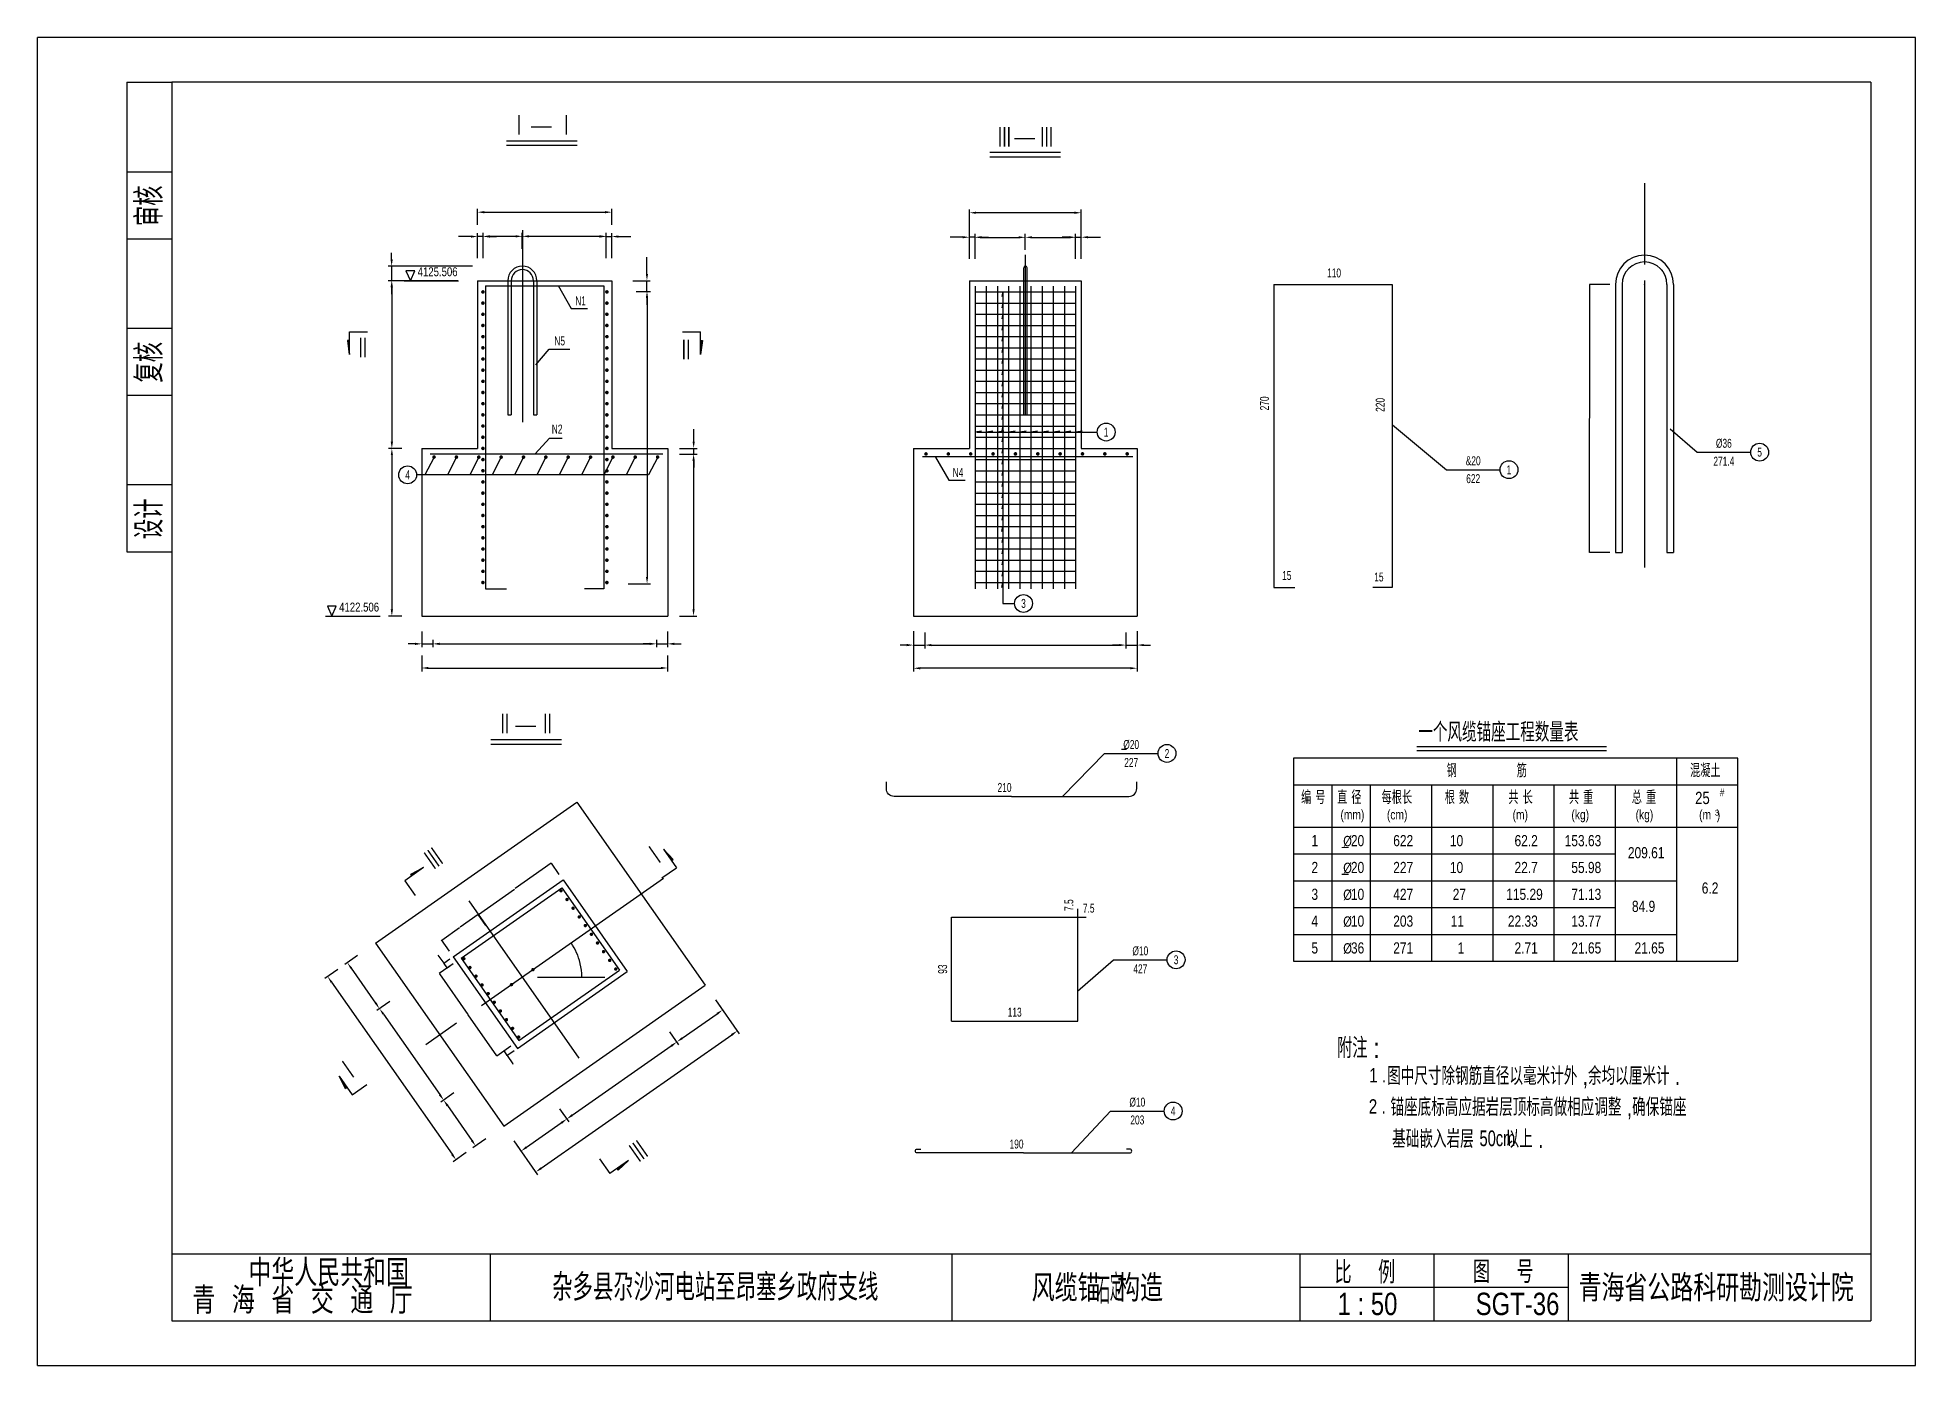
# Model space of a CAD drawing. Header units: millimetres. Extents: x 18914 to 20594, y 888 to 2076.
import ezdxf
from ezdxf.enums import TextEntityAlignment as Align

# ---------------------------------------------------------------- set-up
doc = ezdxf.new("R2010")
doc.units = ezdxf.units.MM
doc.styles.add('GGX1', font='romanc.shx', dxfattribs={"width": 0.9, "bigfont": 'dk.shx'})
doc.styles.add('HZ', font='stxt.shx', dxfattribs={"width": 0.8, "bigfont": 'dk.shx'})
doc.styles.get("Standard").update_dxf_attribs({"font": 'stxt.shx', "width": 0.8, "bigfont": 'dk.shx'})
doc.styles.add('STYLE1', font='stxt.shx', dxfattribs={"width": 0.8, "bigfont": 'dk.shx'})
doc.dimstyles.new('JYG', dxfattribs={"dimtxt": 8, "dimasz": 6, "dimexe": 3, "dimexo": 4, "dimgap": 1, "dimtad": 1, "dimtxsty": 'Standard', "dimcen": 2.5, "dimclrd": 2, "dimclre": 2, "dimclrt": 2, "dimadec": 0, "dimazin": 0, "dimtfac": 1, "dimtmove": 0, "dimatfit": 3, "dimfxl": 0, "dimarcsym": 0})
doc.dimstyles.get("Standard").update_dxf_attribs({"dimtxt": 0.18, "dimasz": 0.18, "dimexe": 0.18, "dimexo": 0.0625, "dimgap": 0.09, "dimtad": 0, "dimtih": 1, "dimtoh": 1, "dimdec": 4, "dimzin": 0, "dimdsep": 46, "dimtxsty": 'Standard', "dimcen": 0.09, "dimadec": 0, "dimazin": 0, "dimtfac": 1, "dimtdec": 4, "dimtofl": 0, "dimtmove": 0, "dimatfit": 3, "dimfxl": 0, "dimtolj": 1, "dimtzin": 0, "dimarcsym": 0})

msp = doc.modelspace()

# ---------------------------------------------------------------- texts
at = {"color": 2, "linetype": 'ByBlock', "style": 'STYLE1', "width": 0.8}
for s, p in [('审核', (19026.42833, 1907.39073)), ('复核', (19026.42833, 1767.39073)), ('设计', (19026.42833, 1627.39073))]:
    msp.add_text(s, height=24, rotation=90, dxfattribs=at).set_placement(p)
at = {"color": 2, "style": 'HZ', "width": 0.8}
for s, p in [('4125.506', (19272.3313, 1866.61446)), ('4122.506', (19202.10861, 1566.59703))]:
    msp.add_text(s, height=8, dxfattribs=at).set_placement(p, align=Align.MIDDLE)
at = {"color": 2, "width": 0.7}
for s, p in [('110', (20074.30728, 1865.52679)), ('1', (19870.43641, 1723.17232)), ('%%C36', (20423.02218, 1713.15346)), ('&20', (20198.79419, 1697.50654)), ('271.4', (20423.02218, 1697.15346)), ('5', (20455.02218, 1705.15346)), ('4', (19245.50675, 1684.88583)), ('622', (20198.79419, 1681.50654)), ('1', (20230.79419, 1689.50654)), ('15', (20032.02375, 1594.81554)), ('15', (20114.43167, 1593.48728)), ('3', (19796.47558, 1569.87521)), ('%%C20', (19892.83684, 1443.68116)), ('227', (19892.83684, 1427.68116)), ('2', (19924.83684, 1435.68116)), ('7.5', (19854.83194, 1297.18097)), ('%%C10', (19900.98931, 1259.07263)), ('427', (19900.98931, 1243.07263)), ('3', (19932.98931, 1251.07263)), ('113', (19788.61126, 1204.18097)), ('%%C10', (19898.30638, 1123.74745)), ('203', (19898.30638, 1107.74745)), ('4', (19930.30638, 1115.74745))]:
    msp.add_text(s, height=8, dxfattribs=at).set_placement(p, align=Align.MIDDLE)
at = {"color": 2}
for s, height, width, p in [('N1', 8, 0.7, (19395.40742, 1836.70238)), ('N5', 8, 0.7, (19376.73343, 1800.71463)), ('N2', 8, 0.7, (19374.46921, 1721.87743)), ('N4', 8, 0.7, (19733.0776, 1682.96786)), ('石', 24, 0.5, (19862.72073, 943.32393)), ('定', 24, 0.5, (19873.68533, 945.67042))]:
    msp.add_text(s, height=height, dxfattribs=dict(at, width=width)).set_placement(p)
at = {"color": 2, "width": 0.7}
for s, p in [('270', (20012.00455, 1748.8315)), ('220', (20115.57007, 1747.50323)), ('7.5', (19837.11126, 1299.92211)), ('93', (19724.11126, 1242.68097))]:
    msp.add_text(s, height=8, rotation=90, dxfattribs=at).set_placement(p, align=Align.MIDDLE)
at = {"color": 2, "style": 'HZ'}
for s, height, width, p in [('一个风缆锚座工程数量表', 17.14, 0.8, (20149.67025, 1446.09524)), ('钢               筋 ', 11.998, 0.8, (20175.08492, 1414.34731)), ('混凝土', 11.998, 0.8, (20392.76292, 1414.34731)), ('编 号 ', 11.998, 0.8, (20044.82092, 1390.35131)), ('直 径  ', 11.998, 0.8, (20077.04412, 1390.35131)), ('每根长', 11.998, 0.8, (20116.80892, 1390.35131)), ('根 数 ', 11.998, 0.8, (20173.37092, 1390.35131)), ('共 长', 11.998, 0.8, (20230.27183, 1390.35131)), ('共 重 ', 11.998, 0.8, (20284.43812, 1390.35131)), ('总 重', 11.998, 0.8, (20340.65732, 1390.35131)), (' 25 ', 11, 0.8, (20394.05327, 1390.35131)), ('#', 7, 0.8, (20419.37314, 1397.20731)), ('(mm)', 8.57, 0.8, (20080.04848, 1376.63931)), ('(cm)', 8.57, 0.8, (20121.60812, 1376.63931)), ('(m)', 8.57, 0.8, (20234.04652, 1376.63931)), ('(kg)', 8.57, 0.8, (20286.67214, 1376.63931)), ('(kg)', 8.57, 0.8, (20344.0892, 1376.63931)), ('(m  )', 8.57, 0.8, (20400.90927, 1376.63931)), ('3', 5.142, 0.8, (20415.04492, 1380.06731)), ('1', 9.99948, 0.8, (20054.07562, 1352.64331)), ('%%c', 9.2556, 0.8, (20082.52892, 1352.64331)), ('20', 9.999476, 0.8, (20089.38492, 1352.64331)), ('622', 9.999476, 0.8, (20127.24684, 1352.64331)), ('10', 9.999476, 0.8, (20177.94098, 1352.64331)), ('_', 10.284, 0.8, (20081.15772, 1354.01451)), ('2', 9.99948, 0.8, (20054.07562, 1328.64731)), ('_', 10.284, 0.8, (20081.15772, 1330.01851)), ('%%c', 9.2556, 0.8, (20082.52892, 1328.64731)), ('20', 9.999476, 0.8, (20089.38492, 1328.64731)), ('227', 9.999476, 0.8, (20127.24684, 1328.64731)), ('10', 9.999476, 0.8, (20177.94098, 1328.64731)), ('3', 9.99948, 0.8, (20054.07562, 1304.65131)), ('%%c', 9.2556, 0.8, (20082.52892, 1304.65131)), ('10', 9.999476, 0.8, (20089.38492, 1304.65131)), ('427', 9.999476, 0.8, (20127.24684, 1304.65131)), ('27', 9.999476, 0.8, (20180.45489, 1304.65131)), ('4', 9.99948, 0.8, (20054.07562, 1280.65531)), ('%%c', 9.2556, 0.8, (20082.52892, 1280.65531)), ('10', 9.999476, 0.8, (20089.38492, 1280.65531)), ('203', 9.999476, 0.8, (20127.24684, 1280.65531)), ('11', 9.999476, 0.8, (20178.71131, 1280.65531)), ('5', 9.99948, 0.8, (20054.07562, 1256.65931)), ('%%c', 9.2556, 0.8, (20082.52892, 1256.65931)), ('36', 9.999476, 0.8, (20089.38492, 1256.65931)), ('271', 9.999476, 0.8, (20127.24684, 1256.65931)), ('1', 9.99948, 0.8, (20184.87394, 1256.65931)), ('附注 :', 18, 0.8, (20076.90729, 1163.16211)), ('1 .', 12.799488, 0.8, (20105.73804, 1141.36647)), ('       图中尺寸除钢筋直径以毫米计外 ,余均以厘米计 .', 15.99936, 0.8, (20088.46826, 1139.10008)), ('2 .', 12.799488, 0.8, (20105.33036, 1113.50457)), ('锚座底标高应据岩层顶标高做相应调整 ,确保锚座', 16, 0.8, (20124.716, 1111.23533)), ('基础嵌入岩层      以上 .', 16, 0.8, (20126.30519, 1082.75097)), ('50cm', 14, 0.7, (20204.44072, 1084.34745))]:
    msp.add_text(s, height=height, dxfattribs=dict(at, width=width)).set_placement(p)
at = {"color": 2, "width": 0.7}
for s, p in [('210', (19785.7698, 1401.26477)), ('190', (19796.5015, 1082.21181))]:
    msp.add_text(s, height=8, dxfattribs=at).set_placement(p, align=Align.RIGHT)
at = {"color": 2, "style": 'HZ', "width": 0.8}
for s, p in [('62.2', (20256.57427, 1352.64331)), ('153.63', (20313.33189, 1352.64331)), ('209.61', (20369.90263, 1341.86598)), ('22.7', (20256.57427, 1328.64731)), ('55.98', (20313.33189, 1328.64731)), ('115.29', (20261.03009, 1304.65131)), ('71.13', (20313.33189, 1304.65131)), ('6.2', (20418.13885, 1310.25029)), ('84.9', (20361.6274, 1293.87398)), ('22.33', (20256.57427, 1280.65531)), ('13.77', (20313.33189, 1280.65531)), ('2.71', (20256.57427, 1256.65931)), ('21.65', (20313.33189, 1256.65931)), ('21.65', (20369.90263, 1256.65931))]:
    msp.add_text(s, height=9.999476, dxfattribs=at).set_placement(p, align=Align.RIGHT)
at = {"color": 2, "linetype": 'ByBlock'}
for s, height, style, width, p in [('中华人民共和国', 24, 'GGX1', 0.9, (19103.07915, 958.9544)), ('比    例', 20, 'STYLE1', 0.8, (20074.77948, 961.33427)), ('图    号', 20, 'STYLE1', 0.8, (20198.65207, 961.84722)), (' 青 海 省 交 通 厅', 24, 'GGX1', 0.9, (19038.12779, 934.34438)), ('青海省公路科研勘测设计院', 24, 'GGX1', 0.9, (20293.07637, 945.32796)), ('1 : 50', 20, 'STYLE1', 0.8, (20077.48872, 933.19003)), ('SGT-36', 20, 'STYLE1', 0.8, (20201.00309, 933.19003))]:
    msp.add_text(s, height=height, dxfattribs=dict(at, style=style, width=width)).set_placement(p)
at = {"color": 2, "linetype": 'ByBlock', "style": 'GGX1', "width": 0.9}
msp.add_text('风缆锚 构造', height=24, dxfattribs=at).set_placement((19862.52717, 957.30276), align=Align.MIDDLE_CENTER)

# ---------------------------------------------------------------- blocks, each defined once
blk = doc.blocks.new('*D24')
at = {"color": 0}
for start, end in [(13.2732, 34.8073), (0.1927, 12.8775)]:
    blk.add_arc((19347.8, 1235.6), 53.5, start, end, dxfattribs=at)
for points in [[(19391.7, 1266.2), (19391.8, 1266.2), (19391.6, 1266.3)], [(19401.4, 1235.8), (19401.3, 1235.8), (19401.3, 1235.6)]]:
    blk.add_solid(points, dxfattribs=at)
at = {"layer": 'DEFPOINTS', "color": 0}
for p in [(19474.3, 1324.2), (19396.9, 1256.8), (19347.8, 1235.6), (19460.6, 1235.6), (19311.6, 1210.3)]:
    blk.add_point(p, dxfattribs=at)
blk = doc.blocks.new('*D25')
at = {"color": 2, "lineweight": -2}
for p, q in [((19520.8, 1215.3), (19542, 1184.9)), ((19365, 1064.6), (19535.4, 1183.9)), ((19340.5, 1089.1), (19361.8, 1058.7))]:
    blk.add_line(p, q, dxfattribs=at)
at = {"color": 2}
for points in [[(19534.8, 1184.7), (19536, 1183.1), (19540.3, 1187.4)], [(19364.4, 1065.4), (19365.6, 1063.8), (19360.1, 1061.2)]]:
    blk.add_solid(points, dxfattribs=at)
at = {"layer": 'DEFPOINTS', "color": 0}
for p in [(19518.5, 1218.6), (19540.3, 1187.4), (19338.2, 1092.4)]:
    blk.add_point(p, dxfattribs=at)
blk = doc.blocks.new('*D26')
at = {"color": 2, "lineweight": -2}
for p, q in [((19479.8, 1186.6), (19487.9, 1175)), ((19392.8, 1112.1), (19481.3, 1174)), ((19381.5, 1117.8), (19389.6, 1106.2))]:
    blk.add_line(p, q, dxfattribs=at)
at = {"color": 2}
for points in [[(19480.7, 1174.8), (19481.9, 1173.2), (19486.2, 1177.5)], [(19392.3, 1112.9), (19393.4, 1111.2), (19387.9, 1108.6)]]:
    blk.add_solid(points, dxfattribs=at)
at = {"layer": 'DEFPOINTS', "color": 0}
for p in [(19477.5, 1189.9), (19486.2, 1177.5), (19379.2, 1121.1)]:
    blk.add_point(p, dxfattribs=at)
blk = doc.blocks.new('*D27')
at = {"color": 0, "lineweight": -2}
for p, q in [((19286.2, 1247.5), (19273.7, 1238.7)), ((19273.9, 1238.6), (19299.5, 1202.1)), ((19325.3, 1165.2), (19299.8, 1201.7)), ((19337.8, 1173.7), (19325.3, 1164.9))]:
    blk.add_line(p, q, dxfattribs=at)
at = {"color": 0}
for points in [[(19274, 1238.6), (19273.9, 1238.6), (19273.8, 1238.8)], [(19325.4, 1165.2), (19325.3, 1165.2), (19325.5, 1165)]]:
    blk.add_solid(points, dxfattribs=at)
at = {"layer": 'DEFPOINTS', "color": 0}
for p in [(19286.3, 1247.5), (19325.5, 1165), (19337.9, 1173.8)]:
    blk.add_point(p, dxfattribs=at)
blk = doc.blocks.new('*D28')
at = {"color": 2, "lineweight": -2}
for p, q in [((19183.1, 1242.4), (19171.5, 1234.3)), ((19177.4, 1231.1), (19285.2, 1077.1)), ((19297.8, 1078.6), (19286.2, 1070.4))]:
    blk.add_line(p, q, dxfattribs=at)
at = {"color": 2}
for points in [[(19178.2, 1231.6), (19176.6, 1230.5), (19174, 1236)], [(19286.1, 1077.6), (19284.4, 1076.5), (19288.7, 1072.2)]]:
    blk.add_solid(points, dxfattribs=at)
at = {"layer": 'DEFPOINTS', "color": 0}
for p in [(19186.4, 1244.7), (19301.1, 1080.9), (19288.7, 1072.2)]:
    blk.add_point(p, dxfattribs=at)
blk = doc.blocks.new('*D29')
at = {"color": 2, "lineweight": -2}
for p, q in [((19200.8, 1254.8), (19189.2, 1246.7)), ((19195.1, 1243.5), (19216.9, 1212.3)), ((19229.5, 1213.8), (19217.9, 1205.7))]:
    blk.add_line(p, q, dxfattribs=at)
at = {"color": 2}
for points in [[(19195.9, 1244), (19194.3, 1242.9), (19191.7, 1248.4)], [(19217.7, 1212.9), (19216.1, 1211.8), (19220.3, 1207.4)]]:
    blk.add_solid(points, dxfattribs=at)
at = {"layer": 'DEFPOINTS', "color": 0}
for p in [(19204.1, 1257.1), (19232.8, 1216.1), (19220.3, 1207.4)]:
    blk.add_point(p, dxfattribs=at)
blk = doc.blocks.new('*D30')
at = {"color": 2, "lineweight": -2}
for p, q in [((19229.5, 1213.8), (19217.9, 1205.7)), ((19223.8, 1202.5), (19274.2, 1130.4)), ((19286.9, 1131.9), (19275.2, 1123.8))]:
    blk.add_line(p, q, dxfattribs=at)
at = {"color": 2}
for points in [[(19224.6, 1203.1), (19223, 1201.9), (19220.3, 1207.4)], [(19275.1, 1131), (19273.4, 1129.8), (19277.7, 1125.5)]]:
    blk.add_solid(points, dxfattribs=at)
at = {"layer": 'DEFPOINTS', "color": 0}
for p in [(19232.8, 1216.1), (19290.1, 1134.2), (19277.7, 1125.5)]:
    blk.add_point(p, dxfattribs=at)
blk = doc.blocks.new('BM1')
at = {"color": 2, "width": 0.7}
blk.add_text('Ⅰ', height=0.5, dxfattribs=at).set_placement((-0.156, -0.249))
blk = doc.blocks.new('SL')
at = {"color": 7}
for p, q in [((-0.055, 0.229), (0, 0.6)), ((0, 0.6), (-0.044, 0.229)), ((0, 0.6), (-0.029, 0.234)), ((0, 0.6), (-0.012, 0.234)), ((0, 0.6), (0, 0)), ((0, 0.229), (-0.055, 0.229))]:
    blk.add_line(p, q, dxfattribs=at)
blk = doc.blocks.new('*D31')
at = {"color": 2, "lineweight": -2}
for p, q in [((19286.9, 1131.9), (19275.2, 1123.8)), ((19281.1, 1120.6), (19302.9, 1089.5)), ((19315.5, 1091), (19303.9, 1082.8))]:
    blk.add_line(p, q, dxfattribs=at)
at = {"color": 2}
for points in [[(19281.9, 1121.2), (19280.3, 1120), (19277.7, 1125.5)], [(19303.7, 1090), (19302.1, 1088.9), (19306.4, 1084.5)]]:
    blk.add_solid(points, dxfattribs=at)
at = {"layer": 'DEFPOINTS', "color": 0}
for p in [(19290.1, 1134.2), (19318.8, 1093.3), (19306.4, 1084.5)]:
    blk.add_point(p, dxfattribs=at)
blk = doc.blocks.new('*D32')
at = {"color": 2, "lineweight": -2}
for p, q in [((19381.5, 1117.8), (19389.6, 1106.2)), ((19351.9, 1083.4), (19383, 1105.2)), ((19340.5, 1089.1), (19348.7, 1077.5))]:
    blk.add_line(p, q, dxfattribs=at)
at = {"color": 2}
for points in [[(19382.4, 1106), (19383.6, 1104.4), (19387.9, 1108.6)], [(19351.3, 1084.2), (19352.5, 1082.6), (19347, 1079.9)]]:
    blk.add_solid(points, dxfattribs=at)
at = {"layer": 'DEFPOINTS', "color": 0}
for p in [(19379.2, 1121.1), (19338.2, 1092.4), (19387.9, 1108.6)]:
    blk.add_point(p, dxfattribs=at)
blk = doc.blocks.new('BM3')
at = {"color": 2, "width": 0.7}
blk.add_text('Ⅲ', height=0.5, dxfattribs=at).set_placement((-0.156, -0.223))
blk = doc.blocks.new('RX')
at = {"color": 7}
for p, q in [((0.6, 0), (0, 0)), ((0.6, 0), (0.229, -0.044)), ((0.229, -0.055), (0.6, 0)), ((0.229, 0), (0.229, -0.055)), ((0.6, 0), (0.234, -0.029)), ((0.6, 0), (0.234, -0.012))]:
    blk.add_line(p, q, dxfattribs=at)
blk = doc.blocks.new('*D33')
at = {"color": 0, "lineweight": -2}
for p, q in [((19337.8, 1173.7), (19331.5, 1169.3)), ((19331.8, 1169.2), (19334.4, 1165.4)), ((19340.7, 1169.6), (19334.4, 1165.2)), ((19334.5, 1165.3), (19339.6, 1158)), ((19339.6, 1158), (19339.8, 1158))]:
    blk.add_line(p, q, dxfattribs=at)
at = {"color": 0}
for points in [[(19331.8, 1169.3), (19331.7, 1169.2), (19331.6, 1169.4)], [(19334.4, 1165.5), (19334.4, 1165.4), (19334.5, 1165.3)]]:
    blk.add_solid(points, dxfattribs=at)
at = {"layer": 'DEFPOINTS', "color": 0}
for p in [(19334.5, 1165.3), (19337.9, 1173.8), (19340.8, 1169.7)]:
    blk.add_point(p, dxfattribs=at)
blk = doc.blocks.new('DGJX')
at = {"color": 2, "const_width": 0.04}
blk.add_lwpolyline([(-0.02, 0, 1), (0.02, 0, 1)], format="xyb", close=True, dxfattribs=at)
blk = doc.blocks.new('RS')
at = {"color": 7}
for p, q in [((0.6, 0), (0, 0)), ((0.229, 0.055), (0.6, 0)), ((0.229, 0), (0.229, 0.055)), ((0.6, 0), (0.229, 0.044)), ((0.6, 0), (0.234, 0.029)), ((0.6, 0), (0.234, 0.012))]:
    blk.add_line(p, q, dxfattribs=at)
blk = doc.blocks.new('*D34')
at = {"color": 0, "lineweight": -2}
for p, q in [((19374, 1337.4), (19341.7, 1314.7)), ((19381.1, 1327.5), (19374.1, 1337.6)), ((19308.8, 1291.7), (19341.2, 1314.3)), ((19315.6, 1281.6), (19308.5, 1291.7))]:
    blk.add_line(p, q, dxfattribs=at)
at = {"color": 0}
for points in [[(19374, 1337.4), (19374.1, 1337.3), (19374.2, 1337.5)], [(19308.8, 1291.7), (19308.8, 1291.7), (19308.7, 1291.6)]]:
    blk.add_solid(points, dxfattribs=at)
at = {"layer": 'DEFPOINTS', "color": 0}
for p in [(19374.2, 1337.5), (19381.2, 1327.5), (19315.7, 1281.6)]:
    blk.add_point(p, dxfattribs=at)
blk = doc.blocks.new('*D35')
at = {"color": 0, "lineweight": -2}
for p, q in [((19276, 1268.7), (19292, 1279.9)), ((19308.5, 1291.5), (19292.5, 1280.3)), ((19315.6, 1281.6), (19308.5, 1291.7)), ((19282.9, 1258.7), (19275.8, 1268.8))]:
    blk.add_line(p, q, dxfattribs=at)
at = {"color": 0}
for points in [[(19308.5, 1291.5), (19308.5, 1291.4), (19308.7, 1291.6)], [(19276, 1268.8), (19276, 1268.7), (19275.9, 1268.6)]]:
    blk.add_solid(points, dxfattribs=at)
at = {"layer": 'DEFPOINTS', "color": 0}
for p in [(19308.7, 1291.6), (19315.7, 1281.6), (19282.9, 1258.6)]:
    blk.add_point(p, dxfattribs=at)
blk = doc.blocks.new('*D36')
at = {"color": 0, "lineweight": -2}
for p, q in [((19272.9, 1255.2), (19272.8, 1255.2)), ((19278.1, 1247.9), (19272.9, 1255.2)), ((19283.4, 1251.6), (19277.9, 1247.8)), ((19280.9, 1243.9), (19278.2, 1247.7)), ((19286.2, 1247.5), (19280.8, 1243.7))]:
    blk.add_line(p, q, dxfattribs=at)
at = {"color": 0}
for points in [[(19278.2, 1247.7), (19278.2, 1247.7), (19278.1, 1247.9)], [(19280.9, 1243.9), (19280.8, 1243.9), (19281, 1243.8)]]:
    blk.add_solid(points, dxfattribs=at)
at = {"layer": 'DEFPOINTS', "color": 0}
for p in [(19281, 1243.8), (19283.4, 1251.6), (19286.3, 1247.5)]:
    blk.add_point(p, dxfattribs=at)
blk = doc.blocks.new('*D37')
at = {"color": 2, "lineweight": -2}
for p, q in [((19520.8, 1215.3), (19528.9, 1203.7)), ((19491.1, 1180.9), (19522.3, 1202.7)), ((19479.8, 1186.6), (19487.9, 1175))]:
    blk.add_line(p, q, dxfattribs=at)
at = {"color": 2}
for points in [[(19521.7, 1203.5), (19522.8, 1201.9), (19527.2, 1206.1)], [(19490.6, 1181.7), (19491.7, 1180.1), (19486.2, 1177.5)]]:
    blk.add_solid(points, dxfattribs=at)
at = {"layer": 'DEFPOINTS', "color": 0}
for p in [(19518.5, 1218.6), (19527.2, 1206.1), (19477.5, 1189.9)]:
    blk.add_point(p, dxfattribs=at)
blk = doc.blocks.new('SR')
at = {"color": 7}
for p, q in [((0, 0.6), (0, 0)), ((0, 0.6), (0.012, 0.234)), ((0, 0.6), (0.029, 0.234)), ((0, 0.6), (0.044, 0.229)), ((0.055, 0.229), (0, 0.6)), ((0, 0.229), (0.055, 0.229))]:
    blk.add_line(p, q, dxfattribs=at)
blk = doc.blocks.new('BM2')
at = {"color": 2, "width": 0.7}
blk.add_text('Ⅱ', height=0.5, dxfattribs=at).set_placement((-0.156, -0.185))
blk = doc.blocks.new('XR')
at = {"color": 7}
for p, q in [((0, -0.6), (0, 0)), ((0.055, -0.229), (0, -0.6)), ((0, -0.229), (0.055, -0.229)), ((0, -0.6), (0.044, -0.229)), ((0, -0.6), (0.029, -0.234)), ((0, -0.6), (0.012, -0.234))]:
    blk.add_line(p, q, dxfattribs=at)
blk = doc.blocks.new('XL')
at = {"color": 7}
for p, q in [((0, -0.6), (0, 0)), ((0, -0.229), (-0.055, -0.229)), ((-0.055, -0.229), (0, -0.6)), ((0, -0.6), (-0.044, -0.229)), ((0, -0.6), (-0.029, -0.234)), ((0, -0.6), (-0.012, -0.234))]:
    blk.add_line(p, q, dxfattribs=at)
blk = doc.blocks.new('*D38')
at = {"color": 2, "lineweight": -2}
for p, q in [((19290.4, 1858.6), (19228.4, 1858.6)), ((19231.4, 1852.6), (19231.4, 1714.6)), ((19240.4, 1708.6), (19228.4, 1708.6))]:
    blk.add_line(p, q, dxfattribs=at)
at = {"color": 2}
for points in [[(19230.4, 1852.6), (19232.4, 1852.6), (19231.4, 1858.6)], [(19230.4, 1714.6), (19232.4, 1714.6), (19231.4, 1708.6)]]:
    blk.add_solid(points, dxfattribs=at)
at = {"layer": 'DEFPOINTS', "color": 0}
for p in [(19294.4, 1858.6), (19231.4, 1708.6), (19244.4, 1708.6)]:
    blk.add_point(p, dxfattribs=at)
blk = doc.blocks.new('*D39')
at = {"color": 2, "lineweight": -2}
for p, q in [((19450.1, 1849), (19462.7, 1849)), ((19459.7, 1843), (19459.7, 1593.5)), ((19442.8, 1587.5), (19462.7, 1587.5))]:
    blk.add_line(p, q, dxfattribs=at)
at = {"color": 2}
for points in [[(19458.7, 1843), (19460.7, 1843), (19459.7, 1849)], [(19458.7, 1593.5), (19460.7, 1593.5), (19459.7, 1587.5)]]:
    blk.add_solid(points, dxfattribs=at)
at = {"layer": 'DEFPOINTS', "color": 0}
for p in [(19446.1, 1849), (19438.8, 1587.5), (19459.7, 1587.5)]:
    blk.add_point(p, dxfattribs=at)
blk = doc.blocks.new('*D40')
at = {"color": 2, "lineweight": -2}
for p, q in [((19258.1, 1523.3), (19258.1, 1509.1)), ((19264.1, 1512.1), (19472.1, 1512.1)), ((19478.1, 1523.3), (19478.1, 1509.1))]:
    blk.add_line(p, q, dxfattribs=at)
at = {"color": 2}
for points in [[(19264.1, 1513.1), (19264.1, 1511.1), (19258.1, 1512.1)], [(19472.1, 1513.1), (19472.1, 1511.1), (19478.1, 1512.1)]]:
    blk.add_solid(points, dxfattribs=at)
at = {"layer": 'DEFPOINTS', "color": 0}
for p in [(19258.1, 1527.3), (19478.1, 1527.3), (19478.1, 1512.1)]:
    blk.add_point(p, dxfattribs=at)
blk = doc.blocks.new('*D41')
at = {"color": 2, "lineweight": -2}
for p, q in [((19462.1, 1533.7), (19456.1, 1533.7)), ((19468.1, 1537.2), (19468.1, 1530.7)), ((19468.1, 1533.7), (19478.1, 1533.7)), ((19478.1, 1544.9), (19478.1, 1530.7)), ((19484.1, 1533.7), (19490.1, 1533.7))]:
    blk.add_line(p, q, dxfattribs=at)
at = {"color": 2}
for points in [[(19462.1, 1534.7), (19462.1, 1532.7), (19468.1, 1533.7)], [(19484.1, 1534.7), (19484.1, 1532.7), (19478.1, 1533.7)]]:
    blk.add_solid(points, dxfattribs=at)
at = {"layer": 'DEFPOINTS', "color": 0}
for p in [(19478.1, 1548.9), (19468.1, 1541.2), (19478.1, 1533.7)]:
    blk.add_point(p, dxfattribs=at)
blk = doc.blocks.new('*D42')
at = {"color": 2, "lineweight": -2}
for p, q in [((19240.4, 1708.6), (19228.4, 1708.6)), ((19231.4, 1702.6), (19231.4, 1564.6)), ((19240.4, 1558.6), (19228.4, 1558.6))]:
    blk.add_line(p, q, dxfattribs=at)
at = {"color": 2}
for points in [[(19230.4, 1702.6), (19232.4, 1702.6), (19231.4, 1708.6)], [(19230.4, 1564.6), (19232.4, 1564.6), (19231.4, 1558.6)]]:
    blk.add_solid(points, dxfattribs=at)
at = {"layer": 'DEFPOINTS', "color": 0}
for p in [(19244.4, 1708.6), (19231.4, 1558.6), (19244.4, 1558.6)]:
    blk.add_point(p, dxfattribs=at)
blk = doc.blocks.new('B2')
at = {"color": 2}
for p, q in [((-0.226, 0.294), (0.229, 0.294)), ((-0.782, -0.104), (0.803, -0.104))]:
    blk.add_line(p, q, dxfattribs=at)
at = {"color": 7}
blk.add_line((-0.782, -0.004), (0.803, -0.004), dxfattribs=at)
at = {"color": 2, "width": 0.7}
for p in [(-0.634, 0.086), (0.323, 0.086)]:
    blk.add_text('Ⅱ', height=0.5, dxfattribs=at).set_placement(p)
blk = doc.blocks.new('*D43')
at = {"color": 2, "lineweight": -2}
for p, q in [((19268.1, 1537.2), (19268.1, 1530.7)), ((19274.1, 1533.7), (19462.1, 1533.7)), ((19468.1, 1537.2), (19468.1, 1530.7))]:
    blk.add_line(p, q, dxfattribs=at)
at = {"color": 2}
for points in [[(19274.1, 1534.7), (19274.1, 1532.7), (19268.1, 1533.7)], [(19462.1, 1534.7), (19462.1, 1532.7), (19468.1, 1533.7)]]:
    blk.add_solid(points, dxfattribs=at)
at = {"layer": 'DEFPOINTS', "color": 0}
for p in [(19268.1, 1541.2), (19468.1, 1541.2), (19468.1, 1533.7)]:
    blk.add_point(p, dxfattribs=at)
blk = doc.blocks.new('*D44')
at = {"color": 2, "lineweight": -2}
for p, q in [((19252.1, 1533.7), (19246.1, 1533.7)), ((19258.1, 1544.9), (19258.1, 1530.7)), ((19258.1, 1533.7), (19268.1, 1533.7)), ((19268.1, 1537.2), (19268.1, 1530.7)), ((19274.1, 1533.7), (19280.1, 1533.7))]:
    blk.add_line(p, q, dxfattribs=at)
at = {"color": 2}
for points in [[(19252.1, 1534.7), (19252.1, 1532.7), (19258.1, 1533.7)], [(19274.1, 1534.7), (19274.1, 1532.7), (19268.1, 1533.7)]]:
    blk.add_solid(points, dxfattribs=at)
at = {"layer": 'DEFPOINTS', "color": 0}
for p in [(19258.1, 1548.9), (19268.1, 1541.2), (19268.1, 1533.7)]:
    blk.add_point(p, dxfattribs=at)
blk = doc.blocks.new('*D45')
at = {"color": 2, "linetype": 'ByBlock'}
for p, q in [((19488.8, 1703.4), (19504.3, 1703.4)), ((19501.3, 1697.4), (19501.3, 1564.6)), ((19488.8, 1558.6), (19504.3, 1558.6))]:
    blk.add_line(p, q, dxfattribs=at)
for points in [[(19500.3, 1697.4), (19502.3, 1697.4), (19501.3, 1703.4)], [(19500.3, 1564.6), (19502.3, 1564.6), (19501.3, 1558.6)]]:
    blk.add_solid(points, dxfattribs=at)
at = {"layer": 'DEFPOINTS', "color": 0, "linetype": 'ByBlock'}
for p in [(19484.8, 1703.4), (19484.8, 1558.6), (19501.3, 1558.6)]:
    blk.add_point(p, dxfattribs=at)
blk = doc.blocks.new('*D46')
at = {"color": 2, "lineweight": -2}
for p, q in [((19708.1, 1543.8), (19708.1, 1529.6)), ((19714.1, 1532.6), (19882.1, 1532.6)), ((19888.1, 1543.8), (19888.1, 1529.6))]:
    blk.add_line(p, q, dxfattribs=at)
at = {"color": 2}
for points in [[(19714.1, 1533.6), (19714.1, 1531.6), (19708.1, 1532.6)], [(19882.1, 1533.6), (19882.1, 1531.6), (19888.1, 1532.6)]]:
    blk.add_solid(points, dxfattribs=at)
at = {"layer": 'DEFPOINTS', "color": 0}
for p in [(19708.1, 1547.8), (19888.1, 1547.8), (19888.1, 1532.6)]:
    blk.add_point(p, dxfattribs=at)
blk = doc.blocks.new('*D47')
at = {"color": 2, "lineweight": -2}
for p, q in [((19692.1, 1532.6), (19686.1, 1532.6)), ((19698.1, 1543.8), (19698.1, 1529.6)), ((19698.1, 1532.6), (19708.1, 1532.6)), ((19708.1, 1543.8), (19708.1, 1529.6)), ((19714.1, 1532.6), (19720.1, 1532.6))]:
    blk.add_line(p, q, dxfattribs=at)
at = {"color": 2}
for points in [[(19692.1, 1533.6), (19692.1, 1531.6), (19698.1, 1532.6)], [(19714.1, 1533.6), (19714.1, 1531.6), (19708.1, 1532.6)]]:
    blk.add_solid(points, dxfattribs=at)
at = {"layer": 'DEFPOINTS', "color": 0}
for p in [(19698.1, 1547.8), (19708.1, 1547.8), (19708.1, 1532.6)]:
    blk.add_point(p, dxfattribs=at)
blk = doc.blocks.new('*D48')
at = {"color": 2, "lineweight": -2}
for p, q in [((19698.1, 1545.1), (19698.1, 1508.9)), ((19898.1, 1545.1), (19898.1, 1508.9)), ((19892.1, 1511.9), (19704.1, 1511.9))]:
    blk.add_line(p, q, dxfattribs=at)
at = {"color": 2}
for points in [[(19704.1, 1512.9), (19704.1, 1510.9), (19698.1, 1511.9)], [(19892.1, 1512.9), (19892.1, 1510.9), (19898.1, 1511.9)]]:
    blk.add_solid(points, dxfattribs=at)
at = {"layer": 'DEFPOINTS', "color": 0}
for p in [(19698.1, 1549.1), (19898.1, 1549.1), (19698.1, 1511.9)]:
    blk.add_point(p, dxfattribs=at)
blk = doc.blocks.new('*D49')
at = {"color": 2, "lineweight": -2}
for p, q in [((19882.1, 1532.6), (19876.1, 1532.6)), ((19888.1, 1543.8), (19888.1, 1529.6)), ((19888.1, 1532.6), (19898.1, 1532.6)), ((19898.1, 1543.8), (19898.1, 1529.6)), ((19904.1, 1532.6), (19910.1, 1532.6))]:
    blk.add_line(p, q, dxfattribs=at)
at = {"color": 2}
for points in [[(19882.1, 1533.6), (19882.1, 1531.6), (19888.1, 1532.6)], [(19904.1, 1533.6), (19904.1, 1531.6), (19898.1, 1532.6)]]:
    blk.add_solid(points, dxfattribs=at)
at = {"layer": 'DEFPOINTS', "color": 0}
for p in [(19888.1, 1547.8), (19898.1, 1547.8), (19898.1, 1532.6)]:
    blk.add_point(p, dxfattribs=at)
blk = doc.blocks.new('*D50')
at = {"color": 2, "lineweight": -2}
for p, q in [((19501.4, 1714.6), (19501.4, 1725.8)), ((19488.6, 1708.6), (19504.4, 1708.6)), ((19497.2, 1703.4), (19504.4, 1703.4)), ((19501.4, 1703.4), (19501.4, 1708.6)), ((19501.4, 1697.4), (19501.4, 1691.4))]:
    blk.add_line(p, q, dxfattribs=at)
at = {"color": 2}
for points in [[(19500.4, 1714.6), (19502.4, 1714.6), (19501.4, 1708.6)], [(19500.4, 1697.4), (19502.4, 1697.4), (19501.4, 1703.4)]]:
    blk.add_solid(points, dxfattribs=at)
at = {"layer": 'DEFPOINTS', "color": 0}
for p in [(19484.6, 1708.6), (19493.2, 1703.4), (19501.4, 1703.4)]:
    blk.add_point(p, dxfattribs=at)
blk = doc.blocks.new('B1')
at = {"color": 2}
for p, q in [((-0.212, 0.429), (0.242, 0.429)), ((-0.766, 0.019), (0.819, 0.019))]:
    blk.add_line(p, q, dxfattribs=at)
at = {"color": 7}
blk.add_line((-0.766, 0.119), (0.819, 0.119), dxfattribs=at)
at = {"color": 2, "width": 0.7}
for p in [(-0.653, 0.21), (0.407, 0.21)]:
    blk.add_text('Ⅰ', height=0.5, dxfattribs=at).set_placement(p)
blk = doc.blocks.new('*D51')
at = {"color": 2, "lineweight": -2}
for p, q in [((19231.2, 1877.6), (19231.2, 1883.6)), ((19303.4, 1871.6), (19228.2, 1871.6)), ((19231.2, 1871.6), (19231.2, 1858.6)), ((19263.4, 1858.6), (19228.2, 1858.6)), ((19231.2, 1852.6), (19231.2, 1846.6))]:
    blk.add_line(p, q, dxfattribs=at)
at = {"color": 2}
for points in [[(19230.2, 1877.6), (19232.2, 1877.6), (19231.2, 1871.6)], [(19230.2, 1852.6), (19232.2, 1852.6), (19231.2, 1858.6)]]:
    blk.add_solid(points, dxfattribs=at)
at = {"layer": 'DEFPOINTS', "color": 0}
for p in [(19307.4, 1871.6), (19231.2, 1858.6), (19267.4, 1858.6)]:
    blk.add_point(p, dxfattribs=at)
blk = doc.blocks.new('*D52')
at = {"color": 2, "lineweight": -2}
for p, q in [((19423.2, 1890.1), (19423.2, 1901.3)), ((19348.1, 1894.3), (19348.1, 1895.3)), ((19354.1, 1898.3), (19417.2, 1898.3))]:
    blk.add_line(p, q, dxfattribs=at)
at = {"color": 2}
for points in [[(19354.1, 1899.3), (19354.1, 1897.3), (19348.1, 1898.3)], [(19417.2, 1899.3), (19417.2, 1897.3), (19423.2, 1898.3)]]:
    blk.add_solid(points, dxfattribs=at)
at = {"layer": 'DEFPOINTS', "color": 0}
for p in [(19348.1, 1898.3), (19423.2, 1898.3), (19423.2, 1886.1)]:
    blk.add_point(p, dxfattribs=at)
blk = doc.blocks.new('*D53')
at = {"color": 2, "lineweight": -2}
for p, q in [((19423.1, 1878.9), (19423.1, 1901.1)), ((19428.1, 1878.9), (19428.1, 1901.1)), ((19417.1, 1898.1), (19411.1, 1898.1)), ((19423.1, 1898.1), (19428.1, 1898.1)), ((19434.1, 1898.1), (19445.3, 1898.1))]:
    blk.add_line(p, q, dxfattribs=at)
at = {"color": 2}
for points in [[(19417.1, 1899.1), (19417.1, 1897.1), (19423.1, 1898.1)], [(19434.1, 1899.1), (19434.1, 1897.1), (19428.1, 1898.1)]]:
    blk.add_solid(points, dxfattribs=at)
at = {"layer": 'DEFPOINTS', "color": 0}
for p in [(19428.1, 1898.1), (19423.1, 1874.9), (19428.1, 1874.9)]:
    blk.add_point(p, dxfattribs=at)
blk = doc.blocks.new('*D54')
at = {"color": 2, "lineweight": -2}
for p, q in [((19313.1, 1887.1), (19313.1, 1901.3)), ((19348.1, 1887.1), (19348.1, 1901.3)), ((19319.1, 1898.3), (19342.1, 1898.3))]:
    blk.add_line(p, q, dxfattribs=at)
at = {"color": 2}
for points in [[(19319.1, 1899.3), (19319.1, 1897.3), (19313.1, 1898.3)], [(19342.1, 1899.3), (19342.1, 1897.3), (19348.1, 1898.3)]]:
    blk.add_solid(points, dxfattribs=at)
at = {"layer": 'DEFPOINTS', "color": 0}
for p in [(19313.1, 1883.1), (19348.1, 1898.3), (19348.1, 1883.1)]:
    blk.add_point(p, dxfattribs=at)
blk = doc.blocks.new('*D55')
at = {"color": 2, "lineweight": -2}
for p, q in [((19308.1, 1878.9), (19308.1, 1901.1)), ((19313.1, 1878.9), (19313.1, 1901.1)), ((19302.1, 1898.1), (19290.9, 1898.1)), ((19313.1, 1898.1), (19308.1, 1898.1)), ((19319.1, 1898.1), (19325.1, 1898.1))]:
    blk.add_line(p, q, dxfattribs=at)
at = {"color": 2}
for points in [[(19302.1, 1899.1), (19302.1, 1897.1), (19308.1, 1898.1)], [(19319.1, 1899.1), (19319.1, 1897.1), (19313.1, 1898.1)]]:
    blk.add_solid(points, dxfattribs=at)
at = {"layer": 'DEFPOINTS', "color": 0}
for p in [(19313.1, 1898.1), (19308.1, 1874.9), (19313.1, 1874.9)]:
    blk.add_point(p, dxfattribs=at)
blk = doc.blocks.new('*D56')
at = {"color": 2, "lineweight": -2}
for p, q in [((19459.6, 1864.6), (19459.6, 1879.7)), ((19447.1, 1858.6), (19462.6, 1858.6)), ((19457.7, 1849), (19462.6, 1849)), ((19459.6, 1849), (19459.6, 1858.6)), ((19459.6, 1843), (19459.6, 1837))]:
    blk.add_line(p, q, dxfattribs=at)
at = {"color": 2}
for points in [[(19458.6, 1864.6), (19460.6, 1864.6), (19459.6, 1858.6)], [(19458.6, 1843), (19460.6, 1843), (19459.6, 1849)]]:
    blk.add_solid(points, dxfattribs=at)
at = {"layer": 'DEFPOINTS', "color": 0}
for p in [(19443.1, 1858.6), (19453.7, 1849), (19459.6, 1849)]:
    blk.add_point(p, dxfattribs=at)
blk = doc.blocks.new('*D57')
at = {"color": 2, "lineweight": -2}
for p, q in [((19308.1, 1908.7), (19308.1, 1922.9)), ((19314.1, 1919.9), (19422.1, 1919.9)), ((19428.1, 1908.7), (19428.1, 1922.9))]:
    blk.add_line(p, q, dxfattribs=at)
at = {"color": 2}
for points in [[(19314.1, 1920.9), (19314.1, 1918.9), (19308.1, 1919.9)], [(19422.1, 1920.9), (19422.1, 1918.9), (19428.1, 1919.9)]]:
    blk.add_solid(points, dxfattribs=at)
at = {"layer": 'DEFPOINTS', "color": 0}
for p in [(19428.1, 1919.9), (19308.1, 1904.7), (19428.1, 1904.7)]:
    blk.add_point(p, dxfattribs=at)
blk = doc.blocks.new('*D58')
at = {"color": 2, "lineweight": -2}
for p, q in [((19843.1, 1878.3), (19843.1, 1900.5)), ((19848.1, 1878.3), (19848.1, 1900.5)), ((19837.1, 1897.5), (19831.1, 1897.5)), ((19843.1, 1897.5), (19848.1, 1897.5)), ((19854.1, 1897.5), (19865.3, 1897.5))]:
    blk.add_line(p, q, dxfattribs=at)
at = {"color": 2}
for points in [[(19837.1, 1898.5), (19837.1, 1896.5), (19843.1, 1897.5)], [(19854.1, 1898.5), (19854.1, 1896.5), (19848.1, 1897.5)]]:
    blk.add_solid(points, dxfattribs=at)
at = {"layer": 'DEFPOINTS', "color": 0}
for p in [(19848.1, 1897.5), (19843.1, 1874.3), (19848.1, 1874.3)]:
    blk.add_point(p, dxfattribs=at)
blk = doc.blocks.new('*D59')
at = {"color": 2, "lineweight": -2}
for p, q in [((19798.1, 1886.2), (19798.1, 1900.4)), ((19843.1, 1886.2), (19843.1, 1900.4)), ((19804.1, 1897.4), (19837.1, 1897.4))]:
    blk.add_line(p, q, dxfattribs=at)
at = {"color": 2}
for points in [[(19804.1, 1898.4), (19804.1, 1896.4), (19798.1, 1897.4)], [(19837.1, 1898.4), (19837.1, 1896.4), (19843.1, 1897.4)]]:
    blk.add_solid(points, dxfattribs=at)
at = {"layer": 'DEFPOINTS', "color": 0}
for p in [(19798.1, 1882.2), (19843.1, 1897.4), (19843.1, 1882.2)]:
    blk.add_point(p, dxfattribs=at)
blk = doc.blocks.new('*D60')
at = {"color": 2, "lineweight": -2}
for p, q in [((19753.1, 1886.2), (19753.1, 1900.4)), ((19798.1, 1886.2), (19798.1, 1900.4)), ((19759.1, 1897.4), (19792.1, 1897.4))]:
    blk.add_line(p, q, dxfattribs=at)
at = {"color": 2}
for points in [[(19759.1, 1898.4), (19759.1, 1896.4), (19753.1, 1897.4)], [(19792.1, 1898.4), (19792.1, 1896.4), (19798.1, 1897.4)]]:
    blk.add_solid(points, dxfattribs=at)
at = {"layer": 'DEFPOINTS', "color": 0}
for p in [(19753.1, 1882.2), (19798.1, 1897.4), (19798.1, 1882.2)]:
    blk.add_point(p, dxfattribs=at)
blk = doc.blocks.new('*D61')
at = {"color": 2, "lineweight": -2}
for p, q in [((19748.1, 1878.3), (19748.1, 1900.5)), ((19753.1, 1878.3), (19753.1, 1900.5)), ((19742.1, 1897.5), (19730.9, 1897.5)), ((19753.1, 1897.5), (19748.1, 1897.5)), ((19759.1, 1897.5), (19765.1, 1897.5))]:
    blk.add_line(p, q, dxfattribs=at)
at = {"color": 2}
for points in [[(19742.1, 1898.5), (19742.1, 1896.5), (19748.1, 1897.5)], [(19759.1, 1898.5), (19759.1, 1896.5), (19753.1, 1897.5)]]:
    blk.add_solid(points, dxfattribs=at)
at = {"layer": 'DEFPOINTS', "color": 0}
for p in [(19753.1, 1897.5), (19748.1, 1874.3), (19753.1, 1874.3)]:
    blk.add_point(p, dxfattribs=at)
blk = doc.blocks.new('*D62')
at = {"color": 2, "lineweight": -2}
for p, q in [((19748.1, 1899.2), (19748.1, 1922.4)), ((19842.1, 1919.4), (19754.1, 1919.4)), ((19848.1, 1899.2), (19848.1, 1922.4))]:
    blk.add_line(p, q, dxfattribs=at)
at = {"color": 2}
for points in [[(19754.1, 1920.4), (19754.1, 1918.4), (19748.1, 1919.4)], [(19842.1, 1920.4), (19842.1, 1918.4), (19848.1, 1919.4)]]:
    blk.add_solid(points, dxfattribs=at)
at = {"layer": 'DEFPOINTS', "color": 0}
for p in [(19748.1, 1919.4), (19748.1, 1895.2), (19848.1, 1895.2)]:
    blk.add_point(p, dxfattribs=at)
blk = doc.blocks.new('B3')
at = {"color": 2}
for p, q in [((-0.205, 0.303), (0.25, 0.303)), ((-0.756, -0.104), (0.829, -0.104))]:
    blk.add_line(p, q, dxfattribs=at)
at = {"color": 7}
blk.add_line((-0.756, -0.004), (0.829, -0.004), dxfattribs=at)
at = {"color": 2, "width": 0.7}
for p in [(-0.592, 0.075), (0.351, 0.075)]:
    blk.add_text('Ⅲ', height=0.5, dxfattribs=at).set_placement(p)
blk = doc.blocks.new('*D63')
at = {"color": 0, "lineweight": -2}
for p, q in [((20321.1, 1855.3), (20302.7, 1855.3)), ((20302.9, 1855.2), (20302.9, 1735.5)), ((20302.9, 1615.5), (20302.9, 1735.2)), ((20321.1, 1615.3), (20302.7, 1615.3))]:
    blk.add_line(p, q, dxfattribs=at)
at = {"color": 0}
for points in [[(20302.9, 1855.2), (20302.9, 1855.2), (20302.9, 1855.3)], [(20302.9, 1615.5), (20302.9, 1615.5), (20302.9, 1615.3)]]:
    blk.add_solid(points, dxfattribs=at)
at = {"layer": 'DEFPOINTS', "color": 0}
for p in [(20321.2, 1855.3), (20302.9, 1615.3), (20321.2, 1615.3)]:
    blk.add_point(p, dxfattribs=at)
blk = doc.blocks.new('*D64')
at = {"color": 0, "lineweight": -2}
for p, q in [((20368.2, 1867.8), (20368, 1867.7)), ((20368.3, 1867.8), (20368.2, 1867.8)), ((20352, 1855.2), (20352, 1855.4)), ((20352, 1855.3), (20352.1, 1855.3))]:
    blk.add_line(p, q, dxfattribs=at)
at = {"color": 0}
blk.add_solid([(20368, 1867.7), (20368, 1867.7), (20367.9, 1867.6)], dxfattribs=at)
at = {"layer": 'DEFPOINTS', "color": 0}
for p in [(20367.9, 1867.6), (20352, 1855.3)]:
    blk.add_point(p, dxfattribs=at)
blk = doc.blocks.new('A$C71F71E02')
at = {"color": 2, "linetype": 'ByBlock', "style": 'STYLE1', "width": 0.8}
blk.add_text('杂多县尕沙河电站至昂塞乡政府支线', height=24, dxfattribs=at).set_placement((-2.1, 0))

# ---------------------------------------------------------------- dimensions: what is measured, and where the dimension line sits
at = {"color": 2}
for base, p1, p2, picture, middle in [((19428.14482, 1919.86751), (19308.14482, 1904.66751), (19428.14482, 1904.66751), '*D57', (19368.14482, 1924.86751)), ((19748.14482, 1919.43571), (19848.14482, 1895.24132), (19748.14482, 1895.24132), '*D62', (19798.14482, 1924.43571)), ((19348.14482, 1898.26751), (19313.14482, 1883.06751), (19348.14482, 1883.06751), '*D54', (19330.64482, 1903.26751)), ((19798.14482, 1897.4421), (19753.14482, 1882.2421), (19798.14482, 1882.2421), '*D60', (19775.64482, 1902.4421)), ((19843.14482, 1897.4421), (19798.14482, 1882.2421), (19843.14482, 1882.2421), '*D59', (19820.64482, 1902.4421)), ((19268.14482, 1533.69297), (19258.14482, 1548.89297), (19268.14482, 1541.1927), '*D44', (19263.14482, 1538.69297)), ((19478.14482, 1533.69297), (19468.14482, 1541.1927), (19478.14482, 1548.89297), '*D41', (19473.14482, 1538.69297)), ((19708.14482, 1532.57994), (19698.14482, 1547.77994), (19708.14482, 1547.77994), '*D47', (19703.14482, 1537.57994)), ((19698.14482, 1511.86388), (19898.14482, 1549.11583), (19698.14482, 1549.11583), '*D48', (19798.14482, 1516.86388)), ((19898.14482, 1532.57994), (19888.14482, 1547.77994), (19898.14482, 1547.77994), '*D49', (19893.14482, 1537.57994)), ((19478.14482, 1512.09297), (19258.14482, 1527.29297), (19478.14482, 1527.29297), '*D40', (19368.14482, 1517.09297))]:
    dim = msp.add_linear_dim(base=base, p1=p1, p2=p2, dimstyle='JYG', dxfattribs=at)
    dim.commit()
    dim.dimension.update_dxf_attribs({"geometry": picture, "text_midpoint": middle})
for base, p1, p2, picture, middle in [((19313.14482, 1898.14959), (19308.14482, 1874.94959), (19313.14482, 1874.94959), '*D55', (19293.54482, 1898.14959)), ((19428.14482, 1898.14959), (19423.14482, 1874.94959), (19428.14482, 1874.94959), '*D53', (19442.74482, 1898.14959)), ((19753.14482, 1897.53221), (19748.14482, 1874.33221), (19753.14482, 1874.33221), '*D61', (19733.54482, 1897.53221)), ((19848.14482, 1897.53221), (19843.14482, 1874.33221), (19848.14482, 1874.33221), '*D58', (19862.74482, 1897.53221))]:
    dim = msp.add_linear_dim(base=base, p1=p1, p2=p2, dimstyle='JYG', dxfattribs=at)
    dim.commit()
    dim.dimension.update_dxf_attribs({"geometry": picture, "text_midpoint": middle, "dimtype": 160})
for base, p1, p2, text, picture, middle in [((19423.15954, 1898.26455), (19348.14482, 1898.26751), (19423.15954, 1886.14214), '75', '*D52', (19385.65218, 1903.26455)), ((19888.14482, 1532.57994), (19708.14482, 1547.77994), (19888.14482, 1547.77994), '20x9', '*D46', (19798.14482, 1537.57994)), ((19468.14482, 1533.69297), (19268.14482, 1541.1927), (19468.14482, 1541.1927), '10x20', '*D43', (19368.14482, 1538.69297))]:
    dim = msp.add_linear_dim(base=base, p1=p1, p2=p2, text=text, dimstyle='JYG', dxfattribs=at)
    dim.commit()
    dim.dimension.update_dxf_attribs({"geometry": picture, "text_midpoint": middle})
for base, p1, p2, angle, dimstyle, picture, middle in [((19231.17836, 1858.60717), (19307.43433, 1871.60717), (19267.43433, 1858.60717), 90, 'JYG', '*D51', (19226.17836, 1865.10717)), ((19231.42462, 1708.60717), (19294.37376, 1858.60717), (19244.37376, 1708.60717), 90, 'JYG', '*D38', (19226.42462, 1783.60717)), ((19231.42462, 1558.60717), (19244.37376, 1708.60717), (19244.37376, 1558.60717), 90, 'JYG', '*D42', (19226.42462, 1633.60717)), ((19374.1825, 1337.45902), (19315.653, 1281.57207), (19381.18516, 1327.45818), 35, 'Standard', '*D34', (19341.41642, 1314.51596)), ((19308.65034, 1291.5729), (19282.88692, 1258.62901), (19315.653, 1281.57207), 35, 'Standard', '*D35', (19292.2673, 1280.10137)), ((19288.67312, 1072.15536), (19186.40895, 1244.70413), (19301.12424, 1080.87372), 125, 'JYG', '*D28', (19235.41124, 1156.93845)), ((19220.33034, 1207.41742), (19204.10263, 1257.09338), (19232.78145, 1216.13578), 125, 'JYG', '*D29', (19210.08669, 1230.7641)), ((19277.68799, 1125.50221), (19232.78145, 1216.13578), (19290.1391, 1134.22057), 125, 'JYG', '*D30', (19253.10493, 1169.3277)), ((19540.31385, 1187.3712), (19338.24451, 1092.39783), (19518.45796, 1218.58465), 35, 'JYG', '*D25', (19447.33925, 1128.37355)), ((19527.17632, 1206.13354), (19477.50036, 1189.90583), (19518.45796, 1218.58465), 35, 'JYG', '*D37', (19503.82964, 1195.88989)), ((19486.21872, 1177.45472), (19379.20211, 1121.07666), (19477.50036, 1189.90583), 35, 'JYG', '*D26', (19434.20172, 1147.13589)), ((19306.36681, 1084.54461), (19290.1391, 1134.22057), (19318.81792, 1093.26297), 125, 'JYG', '*D31', (19296.12316, 1107.89129)), ((19387.92048, 1108.62554), (19338.24451, 1092.39783), (19379.20211, 1121.07666), 35, 'JYG', '*D32', (19364.57379, 1098.38189))]:
    dim = msp.add_linear_dim(base=base, p1=p1, p2=p2, angle=angle, dimstyle=dimstyle, dxfattribs=at)
    dim.commit()
    dim.dimension.update_dxf_attribs({"geometry": picture, "text_midpoint": middle})
for base, p1, p2, text, picture, middle in [((19459.63791, 1849.01036), (19443.06849, 1858.60717), (19453.72427, 1849.01036), '10', '*D56', (19459.63791, 1875.15002)), ((19501.42898, 1703.39137), (19484.61929, 1708.60717), (19493.24503, 1703.39137), '5', '*D50', (19501.42898, 1723.20717))]:
    dim = msp.add_linear_dim(base=base, p1=p1, p2=p2, angle=90, text=text, dimstyle='JYG', dxfattribs=at)
    dim.commit()
    dim.dimension.update_dxf_attribs({"geometry": picture, "text_midpoint": middle, "dimtype": 160})
dim = msp.add_radius_dim(center=(20352.04867, 1855.33915), mpoint=(20367.86572, 1867.57929), text='R10', dimstyle='Standard', dxfattribs=at)
dim.commit()
dim.dimension.update_dxf_attribs({"geometry": '*D64', "text_midpoint": (20368.55928, 1867.79961)})
for base, p1, p2, angle, text, dimstyle, picture, middle in [((19459.68491, 1587.51942), (19446.12357, 1849.01036), (19438.80061, 1587.51942), 90, '26x10', 'JYG', '*D39', (19454.68491, 1718.26489)), ((20302.91042, 1615.33915), (20321.1559, 1855.33915), (20321.1559, 1615.33915), 90, '120', 'Standard', '*D63', (20302.91042, 1735.33915)), ((19501.31889, 1558.60717), (19484.75494, 1703.39137), (19484.75494, 1558.60717), 90, '145', 'JYG', '*D45', (19496.31889, 1630.99927)), ((19325.45005, 1165.04944), (19286.27928, 1247.49149), (19337.90116, 1173.76781), 125, '9x10', 'Standard', '*D27', (19299.63911, 1201.91129))]:
    dim = msp.add_linear_dim(base=base, p1=p1, p2=p2, angle=angle, text=text, dimstyle=dimstyle, dxfattribs=at)
    dim.commit()
    dim.dimension.update_dxf_attribs({"geometry": picture, "text_midpoint": middle})
dim = msp.add_angular_dim_2l(base=(19396.94688, 1256.83727), line1=((19347.81292, 1235.64295), (19460.5888, 1235.64295)), line2=((19311.59826, 1210.28517), (19474.26445, 1324.18526)), dimstyle='Standard', override={"dimdec": 0}, dxfattribs=at)
dim.commit()
dim.dimension.update_dxf_attribs({"geometry": '*D24', "text_midpoint": (19399.93583, 1247.74865), "dimtype": 162})
for base, p1, p2, picture, middle in [((19280.95505, 1243.76342), (19283.4114, 1251.58725), (19286.27928, 1247.49149), '*D36', (19272.4087, 1255.20134)), ((19334.51785, 1165.29491), (19337.90116, 1173.76781), (19340.76904, 1169.67205), '*D33', (19340.15512, 1158.01159))]:
    dim = msp.add_linear_dim(base=base, p1=p1, p2=p2, angle=125, dimstyle='Standard', dxfattribs=at)
    dim.commit()
    dim.dimension.update_dxf_attribs({"geometry": picture, "text_midpoint": middle, "dimtype": 160})

# ---------------------------------------------------------------- linework, layer by layer
at = {"color": 2, "linetype": 'Continuous'}
for p, q in [((18914.42833, 888.13427), (18914.42833, 2076.13427)), ((20594.42833, 2076.13427), (18914.42833, 2076.13427)), ((20594.42833, 888.13427), (20594.42833, 2076.13427)), ((18914.42833, 888.13427), (20594.42833, 888.13427))]:
    msp.add_line(p, q, dxfattribs=at)
at = {"color": 6}
for p, q in [((19034.42833, 2036.13427), (19034.42833, 928.13427)), ((20554.42833, 2036.13427), (19034.42833, 2036.13427)), ((20554.42833, 2036.13427), (20554.42833, 928.13427)), ((19034.42833, 928.13427), (20554.42833, 928.13427))]:
    msp.add_line(p, q, dxfattribs=at)
at = {"color": 3}
for p, q in [((20352.04867, 1945.76696), (20352.04867, 1873.1948)), ((19348.14482, 1903.82107), (19348.14482, 1731.99643)), ((19798.14482, 1738.60717), (19798.14482, 1881.67698)), ((20352.04867, 1858.65317), (20352.04867, 1602.11767)), ((19311.59826, 1210.28517), (19474.26445, 1324.18526)), ((19300.1388, 1303.72865), (19398.69336, 1162.97814)), ((19261.69626, 1175.34342), (19289.17513, 1194.58432))]:
    msp.add_line(p, q, dxfattribs=at)
at = {"color": 2}
for p, q in [((19243.9313, 1867.41446), (19247.9313, 1858.61446)), ((19251.9313, 1867.41446), (19243.9313, 1867.41446)), ((19247.9313, 1858.61446), (19251.9313, 1867.41446)), ((19242.3313, 1858.61446), (19291.1313, 1858.61446)), ((19380.16134, 1854.31389), (19391.8901, 1833.80239)), ((19777.96728, 1848.87112), (19777.03058, 1844.38651)), ((19777.96728, 1848.87112), (19777.96728, 1569.87521)), ((19391.8901, 1833.80239), (19406.55106, 1833.80239)), ((19777.96728, 1838.87112), (19777.03058, 1834.38651)), ((19777.96728, 1828.87112), (19777.03058, 1824.38651)), ((19777.96728, 1818.87112), (19777.03058, 1814.38651)), ((19193.54876, 1812.83794), (19209.54876, 1812.83794)), ((19491.4512, 1812.83794), (19507.4512, 1812.83794)), ((19777.96728, 1808.87112), (19777.03058, 1804.38651)), ((19777.96728, 1798.87112), (19777.03058, 1794.38651)), ((19360.23427, 1783.30679), (19372.21023, 1797.45066)), ((19372.21023, 1797.45066), (19390.71854, 1797.45066)), ((19777.96728, 1788.87112), (19777.03058, 1784.38651)), ((19777.96728, 1778.87112), (19777.03058, 1774.38651)), ((19777.96728, 1768.87112), (19777.03058, 1764.38651)), ((19777.96728, 1758.87112), (19777.03058, 1754.38651)), ((19777.96728, 1748.87112), (19777.03058, 1744.38651)), ((19777.96728, 1738.87112), (19777.03058, 1734.38651)), ((19359.636, 1703.7009), (19372.53764, 1717.76593)), ((19372.53764, 1717.76593), (19383.67997, 1717.76593)), ((19753.26447, 1723.27434), (19758.9045, 1724.25455)), ((19754.61933, 1723.17232), (19862.43641, 1723.17232)), ((19763.26447, 1723.27434), (19768.9045, 1724.25455)), ((19773.26447, 1723.27434), (19778.9045, 1724.25455)), ((19777.96728, 1728.87112), (19777.03058, 1724.38651)), ((19777.96728, 1718.87112), (19777.03058, 1714.38651)), ((19783.26447, 1723.27434), (19788.9045, 1724.25455)), ((19793.26447, 1723.27434), (19798.9045, 1724.25455)), ((19803.26447, 1723.27434), (19808.9045, 1724.25455)), ((19813.26447, 1723.27434), (19818.9045, 1724.25455)), ((19823.26447, 1723.27434), (19828.9045, 1724.25455)), ((19833.26447, 1723.27434), (19838.9045, 1724.25455)), ((19843.26447, 1723.27434), (19848.9045, 1724.25455)), ((19870.43641, 1723.17232), (19870.43641, 1723.17232)), ((20126.50151, 1729.7233), (20174.79419, 1689.50654)), ((20375.02218, 1725.97363), (20399.02218, 1705.15346)), ((19268.90042, 1700.26016), (19261.03124, 1684.995)), ((19288.90042, 1700.26016), (19281.03124, 1684.995)), ((19308.90042, 1700.26016), (19301.03124, 1684.995)), ((19328.90042, 1700.26016), (19321.03124, 1684.995)), ((19348.90042, 1700.26016), (19341.03124, 1684.995)), ((19368.90042, 1700.26016), (19361.03124, 1684.995)), ((19388.90042, 1700.26016), (19381.03124, 1684.995)), ((19408.90042, 1700.26016), (19401.03124, 1684.995)), ((19428.90042, 1700.26016), (19421.03124, 1684.995)), ((19428.14482, 1708.60717), (19478.14482, 1708.60717)), ((19448.90042, 1700.26016), (19441.03124, 1684.995)), ((19468.90042, 1700.26016), (19460.97497, 1684.88583)), ((19478.14482, 1708.60717), (19478.14482, 1558.60717)), ((19717.83152, 1700.57937), (19729.56029, 1680.06788)), ((19777.96728, 1708.87112), (19777.03058, 1704.38651)), ((19777.96728, 1698.87112), (19777.03058, 1694.38651)), ((20399.02218, 1705.15346), (20447.02218, 1705.15346)), ((19245.50675, 1684.88583), (19245.50675, 1684.88583)), ((19460.97497, 1684.88583), (19253.50675, 1684.88583)), ((19729.56029, 1680.06788), (19744.22124, 1680.06788)), ((19777.96728, 1688.87112), (19777.03058, 1684.38651)), ((20174.79419, 1689.50654), (20222.79419, 1689.50654)), ((19777.96728, 1678.87112), (19777.03058, 1674.38651)), ((19777.96728, 1668.87112), (19777.03058, 1664.38651)), ((19777.96728, 1658.87112), (19777.03058, 1654.38651)), ((19777.96728, 1648.87112), (19777.03058, 1644.38651)), ((19777.83103, 1638.65949), (19776.89434, 1634.17488)), ((19777.96728, 1628.87112), (19777.03058, 1624.38651)), ((19777.96728, 1618.87112), (19777.03058, 1614.38651)), ((19777.96728, 1608.87112), (19777.03058, 1604.38651)), ((19777.96728, 1598.87112), (19777.03058, 1594.38651)), ((19777.83103, 1588.65949), (19776.89434, 1584.17488)), ((19173.70861, 1567.39703), (19177.70861, 1558.59703)), ((19181.70861, 1567.39703), (19173.70861, 1567.39703)), ((19177.70861, 1558.59703), (19181.70861, 1567.39703)), ((19777.96728, 1569.87521), (19788.47558, 1569.87521)), ((19172.10861, 1558.59703), (19220.90861, 1558.59703)), ((19831.37955, 1397.26477), (19868.83684, 1435.68116)), ((19868.83684, 1435.68116), (19916.83684, 1435.68116)), ((19884.14406, 1439.44198), (19888.53953, 1439.44198)), ((20148.34403, 1438.39862), (20317.89334, 1438.39862)), ((20380.76492, 1431.48731), (20380.76492, 1249.80331)), ((20037.96492, 1407.49131), (20435.61292, 1407.49131)), ((20072.24492, 1407.49131), (20072.24492, 1249.80331)), ((20106.52492, 1407.49131), (20106.52492, 1249.80331)), ((20161.37292, 1407.49131), (20161.37292, 1249.80331)), ((20216.22092, 1407.49131), (20216.22092, 1249.80331)), ((20271.06892, 1407.49131), (20271.06892, 1249.80331)), ((20325.91692, 1407.49131), (20325.91692, 1249.80331)), ((20037.96492, 1369.78331), (20435.61292, 1369.78331)), ((20037.96492, 1345.78731), (20325.91692, 1345.78731)), ((19472.95728, 1324.24496), (19486.06371, 1333.42218)), ((19242.92134, 1321.79985), (19252.09856, 1308.69342)), ((20037.96492, 1321.79131), (20380.76492, 1321.79131)), ((20037.96492, 1297.79531), (20325.91692, 1297.79531)), ((20037.96492, 1273.79931), (20380.76492, 1273.79931)), ((19844.79419, 1222.99214), (19876.98931, 1251.07263)), ((19876.98931, 1251.07263), (19924.98931, 1251.07263)), ((19361.6752, 1235.64295), (19422.03516, 1235.64295)), ((19195.96401, 1130.29219), (19209.07045, 1139.46941)), ((19839.42833, 1078.21181), (19874.30638, 1115.74745)), ((19874.30638, 1115.74745), (19922.30638, 1115.74745)), ((19417.12054, 1073.01761), (19426.29776, 1059.91117))]:
    msp.add_line(p, q, dxfattribs=at)
at = {"color": 4}
for p, q in [((19796.64482, 1738.60717), (19796.64482, 1870.10717)), ((19799.64482, 1738.60717), (19799.64482, 1870.10717)), ((19308.14482, 1858.60717), (19308.14482, 1708.60717)), ((19308.14482, 1858.60717), (19428.14482, 1858.60717)), ((19335.14482, 1858.60717), (19335.14482, 1738.60717)), ((19338.14482, 1858.60717), (19338.14482, 1738.60717)), ((19358.14482, 1858.60717), (19358.14482, 1738.60717)), ((19361.14482, 1858.60717), (19361.14482, 1738.60717)), ((19428.14482, 1858.60717), (19428.14482, 1708.60717)), ((19748.14482, 1858.60717), (19748.14482, 1708.60717)), ((19748.14482, 1858.60717), (19848.14482, 1858.60717)), ((19848.14482, 1858.60717), (19848.14482, 1708.60717)), ((19335.14482, 1738.60717), (19338.14482, 1738.60717)), ((19358.14482, 1738.60717), (19361.14482, 1738.60717)), ((19258.14482, 1708.60717), (19258.14482, 1558.60717)), ((19258.14482, 1708.60717), (19308.14482, 1708.60717)), ((19698.14482, 1708.60717), (19698.14482, 1558.60717)), ((19698.14482, 1708.60717), (19748.14482, 1708.60717)), ((19848.14482, 1708.60717), (19898.14482, 1708.60717)), ((19898.14482, 1708.60717), (19898.14482, 1558.60717)), ((19258.14482, 1558.60717), (19478.14482, 1558.60717)), ((19698.14482, 1558.60717), (19898.14482, 1558.60717)), ((19216.73159, 1265.93627), (19396.94504, 1392.12309)), ((19396.94504, 1392.12309), (19511.66033, 1228.29268)), ((19286.36801, 1253.65749), (19384.66626, 1322.48666)), ((19384.66626, 1322.48666), (19442.0239, 1240.57146)), ((19216.73159, 1265.93627), (19331.44688, 1102.10586)), ((19286.36801, 1253.65749), (19343.72566, 1171.74229)), ((19331.44688, 1102.10586), (19511.66033, 1228.29268)), ((19343.72566, 1171.74229), (19442.0239, 1240.57146))]:
    msp.add_line(p, q, dxfattribs=at)
at = {"color": 7}
for p, q in [((19315.14482, 1854.15683), (19315.14482, 1582.88827)), ((19315.14482, 1854.15683), (19421.14482, 1854.15683)), ((19421.14482, 1854.15683), (19421.14482, 1582.88827)), ((19753.14482, 1853.60717), (19753.14482, 1582.88827)), ((19753.14482, 1848.60717), (19843.14482, 1848.60717)), ((19763.14482, 1853.60717), (19763.14482, 1582.88827)), ((19773.14482, 1853.60717), (19773.14482, 1582.88827)), ((19783.14482, 1853.60717), (19783.14482, 1582.88827)), ((19793.14482, 1853.60717), (19793.14482, 1582.88827)), ((19803.14482, 1853.60717), (19803.14482, 1582.88827)), ((19813.14482, 1853.60717), (19813.14482, 1582.88827)), ((19823.14482, 1853.60717), (19823.14482, 1582.88827)), ((19833.14482, 1853.60717), (19833.14482, 1582.88827)), ((19843.14482, 1853.60717), (19843.14482, 1582.88827)), ((20020.42407, 1855.32901), (20020.42407, 1584.06045)), ((20020.42407, 1855.32901), (20126.42407, 1855.32901)), ((20126.42407, 1855.32901), (20126.42407, 1584.06045)), ((20326.04867, 1855.33915), (20326.04867, 1615.33915)), ((20332.04867, 1855.33915), (20332.04867, 1615.33915)), ((20372.04867, 1855.33915), (20372.04867, 1615.33915)), ((20378.04867, 1855.33915), (20378.04867, 1615.33915)), ((19753.14482, 1838.60717), (19843.14482, 1838.60717)), ((19753.14482, 1828.60717), (19843.14482, 1828.60717)), ((19753.14482, 1818.60717), (19843.14482, 1818.60717)), ((19753.14482, 1808.60717), (19843.14482, 1808.60717)), ((19753.14482, 1798.60717), (19843.14482, 1798.60717)), ((19753.14482, 1788.60717), (19843.14482, 1788.60717)), ((19753.14482, 1778.60717), (19843.14482, 1778.60717)), ((19753.14482, 1768.60717), (19843.14482, 1768.60717)), ((19753.14482, 1758.60717), (19843.14482, 1758.60717)), ((19753.14482, 1748.60717), (19843.14482, 1748.60717)), ((19753.14482, 1738.60717), (19843.14482, 1738.60717)), ((19753.14482, 1728.60717), (19843.14482, 1728.60717)), ((19753.14482, 1718.60717), (19843.14482, 1718.60717)), ((19265.56713, 1703.60717), (19473.69486, 1703.60717)), ((19706.01349, 1701.21225), (19894.33693, 1701.21225)), ((19753.14482, 1708.60717), (19843.14482, 1708.60717)), ((19753.14482, 1698.60717), (19843.14482, 1698.60717)), ((19753.14482, 1688.60717), (19843.14482, 1688.60717)), ((19753.14482, 1678.60717), (19843.14482, 1678.60717)), ((19753.14482, 1668.60717), (19843.14482, 1668.60717)), ((19753.14482, 1658.60717), (19843.14482, 1658.60717)), ((19753.14482, 1648.60717), (19843.14482, 1648.60717)), ((19753.14482, 1638.60717), (19843.14482, 1638.60717)), ((19753.14482, 1628.60717), (19843.14482, 1628.60717)), ((19753.14482, 1618.60717), (19843.14482, 1618.60717)), ((20326.04867, 1615.33915), (20332.04867, 1615.33915)), ((20372.04867, 1615.33915), (20378.04867, 1615.33915)), ((19753.14482, 1608.60717), (19843.14482, 1608.60717)), ((19753.14482, 1598.60717), (19843.14482, 1598.60717)), ((19315.14482, 1582.88827), (19333.8716, 1582.88827)), ((19421.14482, 1582.88827), (19403.78323, 1582.88827)), ((19753.14482, 1588.60717), (19843.14482, 1588.60717)), ((20020.42407, 1584.06045), (20039.15085, 1584.06045)), ((20126.42407, 1584.06045), (20109.06248, 1584.06045)), ((20037.96492, 1431.48731), (20037.96492, 1249.80331)), ((20435.61292, 1431.48731), (20037.96492, 1431.48731)), ((20148.34403, 1441.99862), (20317.89334, 1441.99862)), ((20435.61292, 1249.80331), (20435.61292, 1431.48731)), ((19293.33166, 1252.42961), (19383.43838, 1315.52302)), ((19383.43838, 1315.52302), (19435.06026, 1241.79934)), ((19845.11126, 1196.18097), (19845.11126, 1296.68097)), ((19732.11126, 1196.18097), (19732.11126, 1289.18097)), ((19732.11126, 1289.18097), (19852.61126, 1289.18097)), ((19293.33166, 1252.42961), (19344.95353, 1178.70593)), ((20037.96492, 1249.80331), (20435.61292, 1249.80331)), ((19344.95353, 1178.70593), (19435.06026, 1241.79934)), ((19732.11126, 1196.18097), (19845.11126, 1196.18097))]:
    msp.add_line(p, q, dxfattribs=at)
at = {"linetype": 'Continuous'}
for p in [(19034.42833, 988.13427), (20554.42833, 988.13427)]:
    msp.add_line(p, (20554.42833, 988.13427), dxfattribs=at)
for points in [[(18994.42833, 2036.13427), (18994.42833, 1616.13427), (18994.42833, 1616.13427)], [(18994.42833, 2036.13427), (19034.42833, 2036.13427), (19034.42833, 2036.13427)], [(18994.42833, 1956.13427), (19034.42833, 1956.13427), (19034.42833, 1956.13427)], [(18994.42833, 1896.13427), (19034.42833, 1896.13427), (19034.42833, 1896.13427)], [(18994.42833, 1816.13427), (19034.42833, 1816.13427), (19034.42833, 1816.13427)], [(18994.42833, 1756.13427), (19034.42833, 1756.13427), (19034.42833, 1756.13427)], [(18994.42833, 1676.13427), (19034.42833, 1676.13427), (19034.42833, 1676.13427)], [(18994.42833, 1616.13427), (19034.42833, 1616.13427), (19034.42833, 1616.13427)], [(19319.5189, 928.13427), (19319.5189, 988.13427), (19319.5189, 988.13427)], [(19732.76426, 928.13427), (19732.76426, 988.13427), (19732.76426, 988.13427)], [(20043.97361, 928.13427), (20043.97361, 988.13427), (20043.97361, 988.13427)], [(20163.97361, 928.13427), (20163.97361, 988.13427), (20163.97361, 988.13427)], [(20283.97361, 928.13427), (20283.97361, 988.13427), (20283.97361, 988.13427)], [(20043.97361, 958.13427), (20283.97361, 958.13427)]]:
    msp.add_lwpolyline(points, dxfattribs=at)
at = {"color": 7}
for points in [[(19785.7698, 1397.26477), (19680.7698, 1397.26477, -0.4142135624), (19673.7698, 1404.26477), (19673.7698, 1410.26477)], [(19785.7698, 1397.26477), (19890.7698, 1397.26477, 0.4142135624), (19897.7698, 1404.26477), (19897.7698, 1410.26477)], [(19796.5015, 1078.21181), (19701.5015, 1078.21181, -1), (19701.5015, 1081.71181), (19704.5015, 1081.71181)], [(19796.5015, 1078.21181), (19891.5015, 1078.21181, 1), (19891.5015, 1081.71181), (19888.5015, 1081.71181)]]:
    msp.add_lwpolyline(points, format="xyb", dxfattribs=at)
at = {"color": 2}
for centre in [(19870.43641, 1723.17232), (20230.79419, 1689.50654), (20455.02218, 1705.15346), (19245.50675, 1684.88583), (19796.47558, 1569.87521), (19924.83684, 1435.68116), (19932.98931, 1251.07263), (19930.30638, 1115.74745)]:
    msp.add_circle(centre, 8, dxfattribs=at)
at = {"color": 4}
for centre, radius in [((19348.14482, 1858.60717), 13), ((19348.14482, 1858.60717), 10), ((19798.14482, 1870.10717), 1.5)]:
    msp.add_arc(centre, radius, 0, 180, dxfattribs=at)
at = {"color": 7}
for radius in [26, 20]:
    msp.add_arc((20352.04867, 1855.33915), radius, 0, 180, dxfattribs=at)

# ---------------------------------------------------------------- block references
at = {"color": 2}
for name, p, xscale, yscale, zscale in [('B1', (19364.55028, 1979.06721), 40, 40, 40), ('B3', (19796.5015, 1973.70498), 40, 40, 40), ('DGJX', (19312.86891, 1848.56716), 40, 40, 40), ('DGJX', (19423.76322, 1848.56716), 40, 40, 40), ('DGJX', (19312.86891, 1838.56716), 40, 40, 40), ('DGJX', (19423.76322, 1838.56716), 40, 40, 40), ('DGJX', (19312.86891, 1828.56716), 40, 40, 40), ('DGJX', (19312.86891, 1818.56716), 40, 40, 40), ('DGJX', (19423.76322, 1828.56716), 40, 40, 40), ('DGJX', (19423.76322, 1818.56716), 40, 40, 40), ('XL', (19193.54876, 1812.83794), 34, 34, 34), ('BM2', (19204.99152, 1795.53212), 40, 40, 40), ('DGJX', (19312.86891, 1808.56716), 40, 40, 40), ('DGJX', (19312.86891, 1798.56716), 40, 40, 40), ('DGJX', (19423.76322, 1808.56716), 40, 40, 40), ('DGJX', (19423.76322, 1798.56716), 40, 40, 40), ('BM2', (19494.18554, 1793.71046), 40, 40, 40), ('XR', (19507.4512, 1812.83794), 34, 34, 34), ('DGJX', (19312.86891, 1788.56716), 40, 40, 40), ('DGJX', (19423.76322, 1788.56716), 40, 40, 40), ('DGJX', (19312.86891, 1778.56716), 40, 40, 40), ('DGJX', (19312.86891, 1768.56716), 40, 40, 40), ('DGJX', (19423.76322, 1778.56716), 40, 40, 40), ('DGJX', (19423.76322, 1768.56716), 40, 40, 40), ('DGJX', (19312.86891, 1758.56716), 40, 40, 40), ('DGJX', (19312.86891, 1748.56716), 40, 40, 40), ('DGJX', (19423.76322, 1758.56716), 40, 40, 40), ('DGJX', (19423.76322, 1748.56716), 40, 40, 40), ('DGJX', (19312.86891, 1738.56716), 40, 40, 40), ('DGJX', (19423.76322, 1738.56716), 40, 40, 40), ('DGJX', (19312.86891, 1728.56716), 40, 40, 40), ('DGJX', (19312.86891, 1718.56716), 40, 40, 40), ('DGJX', (19423.76322, 1728.56716), 40, 40, 40), ('DGJX', (19423.76322, 1718.56716), 40, 40, 40), ('DGJX', (19269.15105, 1700.79347), 40, 40, 40), ('DGJX', (19289.15105, 1700.79347), 40, 40, 40), ('DGJX', (19309.15105, 1700.79347), 40, 40, 40), ('DGJX', (19312.86891, 1708.56716), 40, 40, 40), ('DGJX', (19312.86891, 1698.56716), 40, 40, 40), ('DGJX', (19329.15105, 1700.79347), 40, 40, 40), ('DGJX', (19349.15105, 1700.79347), 40, 40, 40), ('DGJX', (19369.15105, 1700.79347), 40, 40, 40), ('DGJX', (19389.15105, 1700.79347), 40, 40, 40), ('DGJX', (19409.15105, 1700.79347), 40, 40, 40), ('DGJX', (19423.76322, 1708.56716), 40, 40, 40), ('DGJX', (19423.76322, 1698.56716), 40, 40, 40), ('DGJX', (19429.15105, 1700.79347), 40, 40, 40), ('DGJX', (19449.15105, 1700.79347), 40, 40, 40), ('DGJX', (19469.15105, 1700.79347), 40, 40, 40), ('DGJX', (19709.24098, 1703.65324), 40, 40, 40), ('DGJX', (19729.24098, 1703.65324), 40, 40, 40), ('DGJX', (19749.24098, 1703.65324), 40, 40, 40), ('DGJX', (19769.24098, 1703.65324), 40, 40, 40), ('DGJX', (19789.24098, 1703.65324), 40, 40, 40), ('DGJX', (19809.24098, 1703.65324), 40, 40, 40), ('DGJX', (19829.24098, 1703.65324), 40, 40, 40), ('DGJX', (19849.24098, 1703.65324), 40, 40, 40), ('DGJX', (19869.24098, 1703.65324), 40, 40, 40), ('DGJX', (19889.24098, 1703.65324), 40, 40, 40), ('DGJX', (19312.86891, 1688.56716), 40, 40, 40), ('DGJX', (19312.86891, 1678.56716), 40, 40, 40), ('DGJX', (19423.76322, 1688.56716), 40, 40, 40), ('DGJX', (19423.76322, 1678.56716), 40, 40, 40), ('DGJX', (19312.86891, 1668.56716), 40, 40, 40), ('DGJX', (19423.76322, 1668.56716), 40, 40, 40), ('DGJX', (19312.86891, 1658.56716), 40, 40, 40), ('DGJX', (19312.86891, 1648.56716), 40, 40, 40), ('DGJX', (19423.76322, 1658.56716), 40, 40, 40), ('DGJX', (19423.76322, 1648.56716), 40, 40, 40), ('DGJX', (19312.86891, 1638.56716), 40, 40, 40), ('DGJX', (19312.86891, 1628.56716), 40, 40, 40), ('DGJX', (19423.76322, 1638.56716), 40, 40, 40), ('DGJX', (19423.76322, 1628.56716), 40, 40, 40), ('DGJX', (19312.86891, 1618.56716), 40, 40, 40), ('DGJX', (19423.76322, 1618.56716), 40, 40, 40), ('DGJX', (19312.86891, 1608.56716), 40, 40, 40), ('DGJX', (19312.86891, 1598.56716), 40, 40, 40), ('DGJX', (19423.76322, 1608.56716), 40, 40, 40), ('DGJX', (19423.76322, 1598.56716), 40, 40, 40), ('DGJX', (19312.86891, 1588.56716), 40, 40, 40), ('DGJX', (19423.76322, 1588.56716), 40, 40, 40), ('B2', (19351.13565, 1448.20599), 40, 40, 40)]:
    msp.add_blockref(name, p, dxfattribs=dict(at, xscale=xscale, yscale=yscale, zscale=zscale))
for name, p, xscale, yscale, zscale, rotation in [('BM3', (19269.28342, 1340.25878), 39.99999999999914, 40, 40, 35.00000000000073), ('BM1', (19466.60631, 1344.43272), 39.99999999999914, 40, 40, 35.00000000000073), ('SR', (19486.06371, 1333.42218), 34.00000000000017, 34, 34, 34.99999999999969), ('RS', (19242.92134, 1321.79985), 34.00000000000017, 34, 34, 34.99999999999969), ('DGJX', (19382.67042, 1312.78846), 37.99999999999952, 38, 38, 35.00000000000051), ('DGJX', (19388.11939, 1305.00651), 37.99999999999952, 38, 38, 35.00000000000051), ('DGJX', (19393.56837, 1297.22457), 37.99999999999952, 38, 38, 35.00000000000051), ('DGJX', (19399.01734, 1289.44263), 37.99999999999952, 38, 38, 35.00000000000051), ('DGJX', (19404.46632, 1281.66068), 37.99999999999952, 38, 38, 35.00000000000051), ('DGJX', (19409.9153, 1273.87874), 37.99999999999952, 38, 38, 35.00000000000051), ('DGJX', (19415.36427, 1266.09679), 37.99999999999952, 38, 38, 35.00000000000051), ('DGJX', (19420.81325, 1258.31485), 37.99999999999952, 38, 38, 35.00000000000051), ('DGJX', (19295.7832, 1251.94938), 37.99999999999952, 38, 38, 35.00000000000051), ('DGJX', (19301.23218, 1244.16743), 37.99999999999952, 38, 38, 35.00000000000051), ('DGJX', (19357.5761, 1242.26637), 37.99999999999952, 38, 38, 35.00000000000051), ('DGJX', (19426.26223, 1250.5329), 37.99999999999952, 38, 38, 35.00000000000051), ('DGJX', (19431.7112, 1242.75096), 37.99999999999952, 38, 38, 35.00000000000051), ('DGJX', (19306.68116, 1236.38549), 37.99999999999952, 38, 38, 35.00000000000051), ('DGJX', (19312.13013, 1228.60354), 37.99999999999952, 38, 38, 35.00000000000051), ('DGJX', (19338.41456, 1228.84932), 37.99999999999952, 38, 38, 35.00000000000051), ('DGJX', (19317.57911, 1220.8216), 37.99999999999952, 38, 38, 35.00000000000051), ('DGJX', (19323.02808, 1213.03966), 37.99999999999952, 38, 38, 35.00000000000051), ('DGJX', (19328.47706, 1205.25771), 37.99999999999952, 38, 38, 35.00000000000051), ('DGJX', (19333.92604, 1197.47577), 37.99999999999952, 38, 38, 35.00000000000051), ('DGJX', (19339.37501, 1189.69382), 37.99999999999952, 38, 38, 35.00000000000051), ('DGJX', (19344.82399, 1181.91188), 37.99999999999952, 38, 38, 35.00000000000051), ('BM1', (19192.27231, 1152.34199), 39.99999999999914, 40, 40, 35.00000000000073), ('SL', (19195.96401, 1130.29219), 34.00000000000017, 34, 34, 34.99999999999969), ('BM3', (19452.65985, 1078.3701), 39.99999999999914, 40, 40, 35.00000000000073), ('RX', (19426.29776, 1059.91117), 34.00000000000017, 34, 34, 34.99999999999969)]:
    msp.add_blockref(name, p, dxfattribs=dict(at, xscale=xscale, yscale=yscale, zscale=zscale, rotation=rotation))
msp.add_blockref('A$C71F71E02', (19376.89039, 946.04563), dxfattribs=at)

msp.set_redraw_order([(e.dxf.handle, doc.entitydb.next_handle()) for e in msp.query("TEXT MTEXT ATTDEF DIMENSION ARC_DIMENSION")])  # texts and dimensions are drawn at this point

doc.saveas('drawing.dxf')
